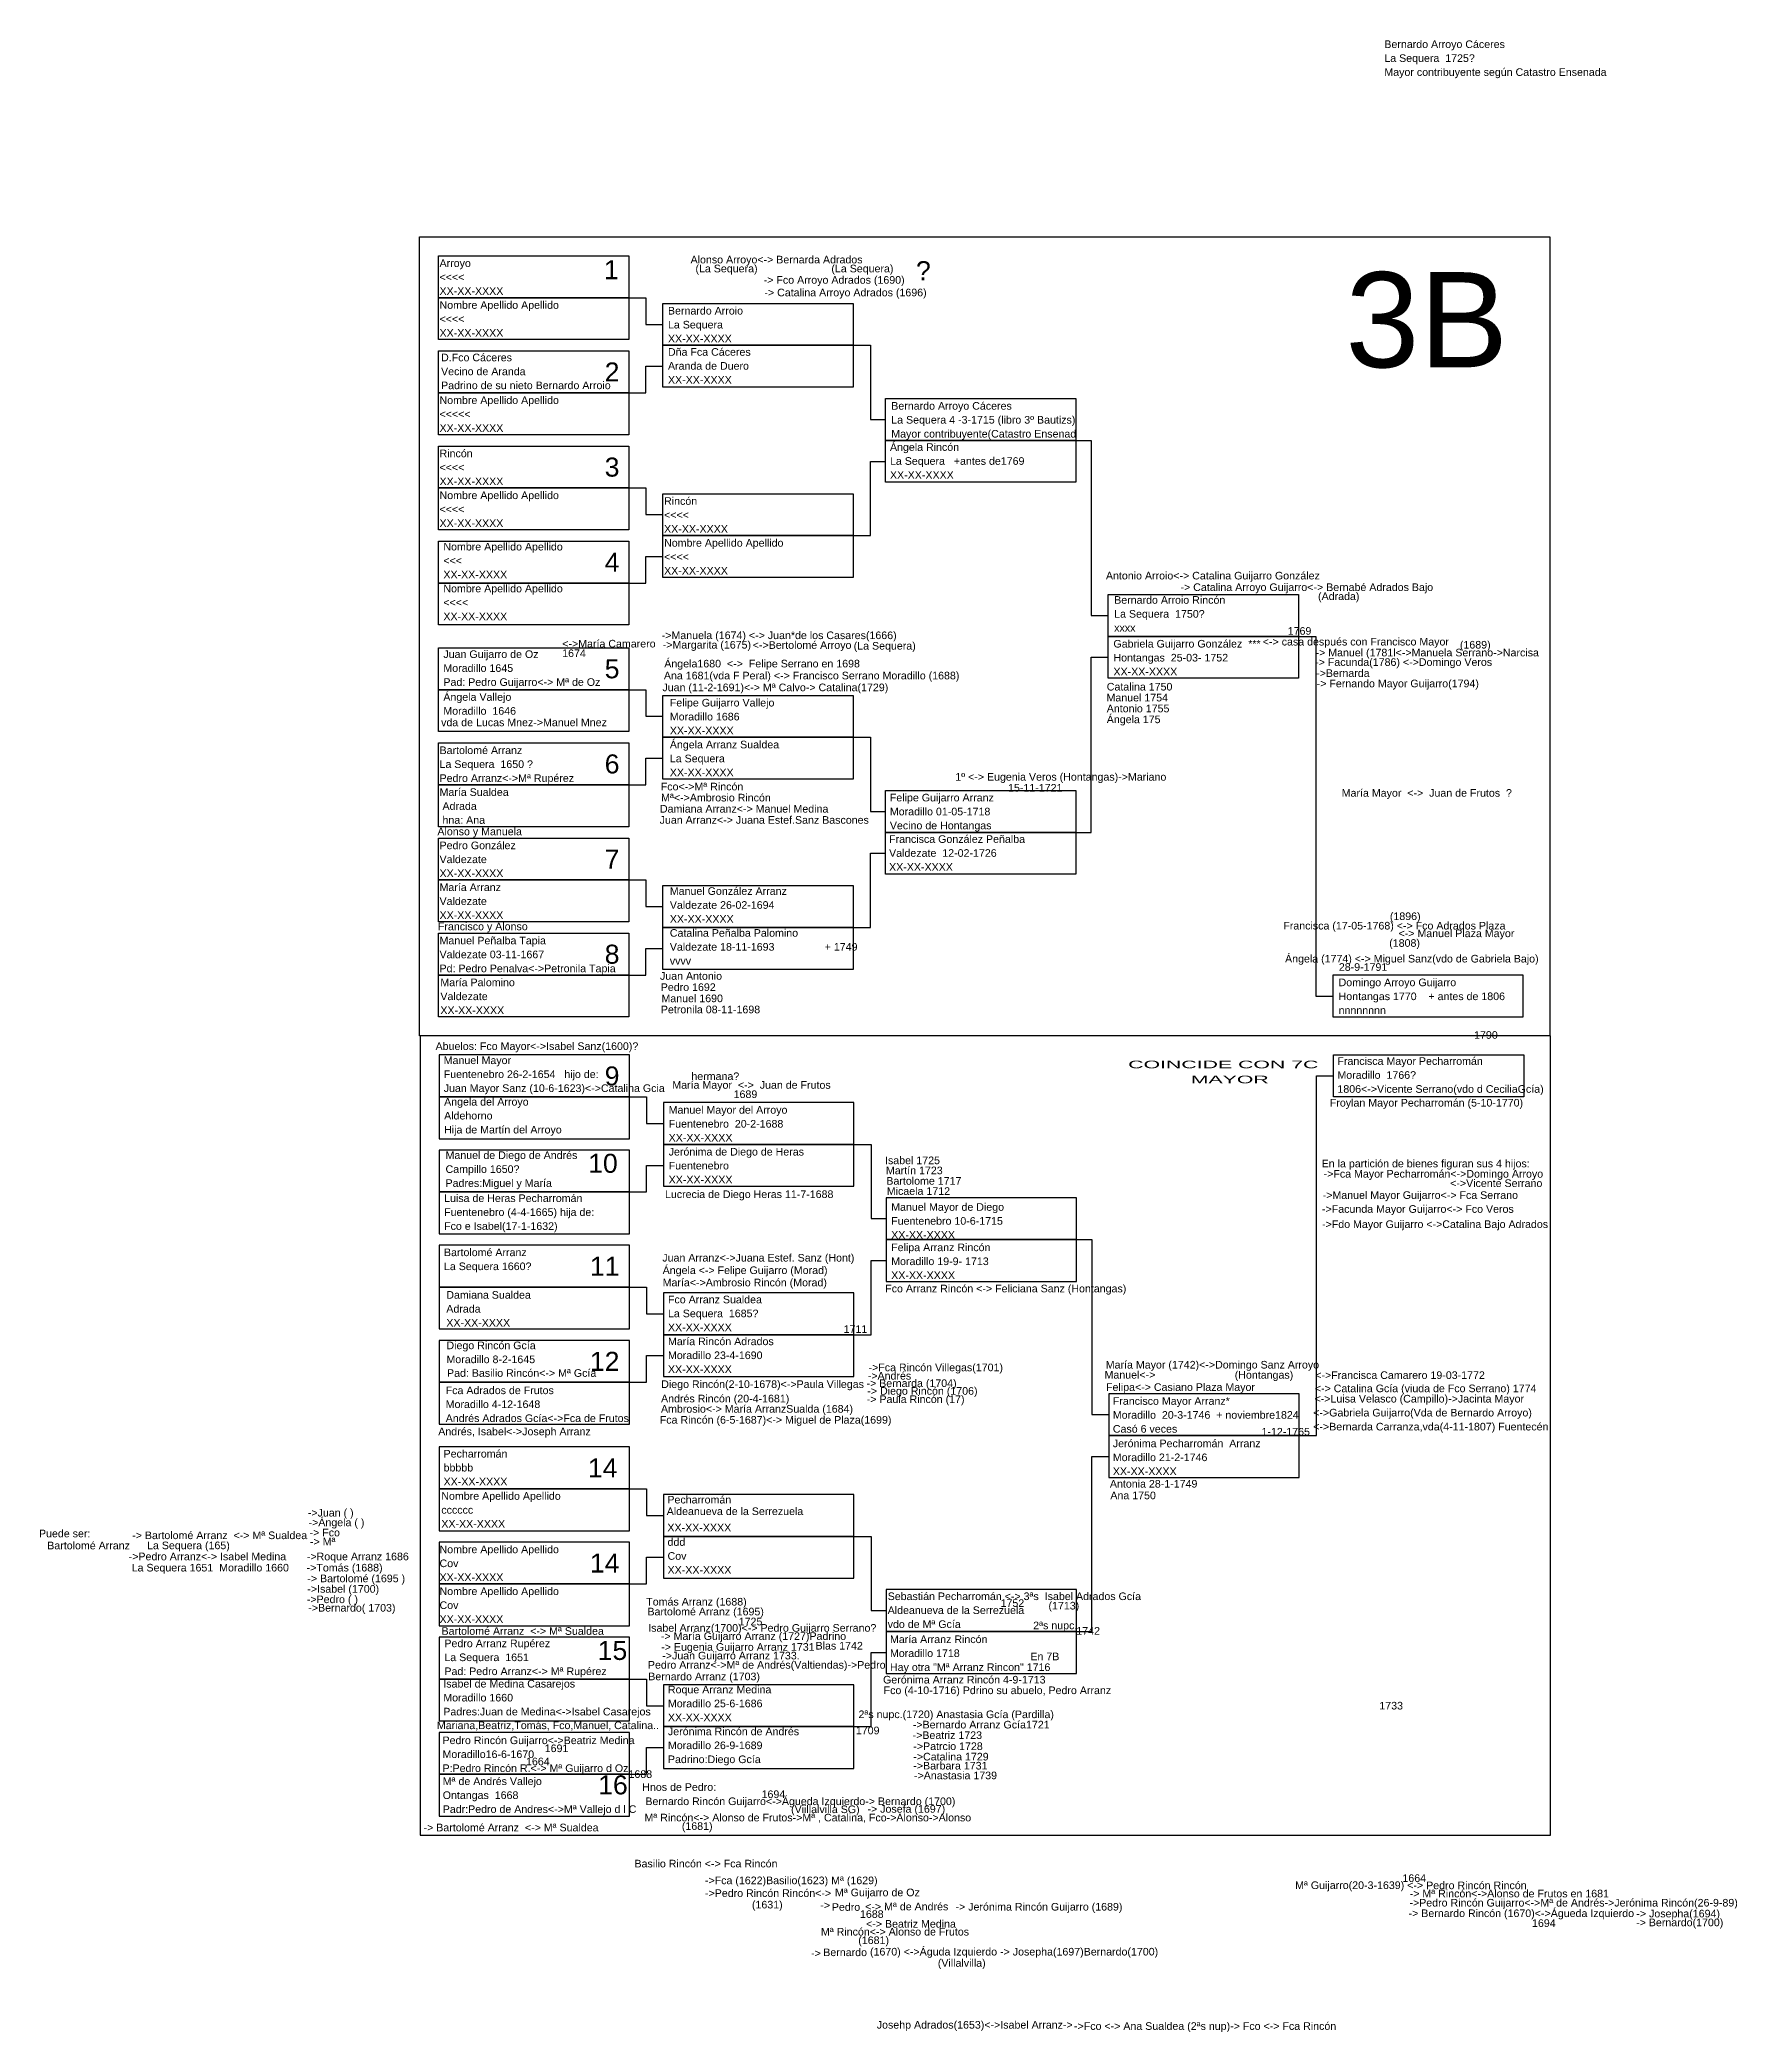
# Model space of a CAD drawing. Header units: millimetres. Extents: x -16844 to 23151, y -8543 to 4892.
# Drawn here: x -976 to -530, y -1052 to -528 of the extents above; entities that cross this region are included whole.
import ezdxf
from ezdxf.enums import TextEntityAlignment as Align

# ---------------------------------------------------------------- set-up
doc = ezdxf.new("R2010")
doc.units = ezdxf.units.MM
doc.layers.add('Guijarro', color=90, linetype='Continuous')
doc.styles.add('Arial', font='arial.ttf', dxfattribs={"height": 0.01})

msp = doc.modelspace()

# ---------------------------------------------------------------- texts
at = {"style": 'Arial'}
for s, p in [('1', (-823.99, -591.14)), ('?', (-742, -591.4)), ('2', (-823.79, -618.01)), ('3', (-823.79, -643.01)), ('4', (-823.79, -668.01)), ('5', (-823.79, -696.01)), ('6', (-823.79, -721.01)), ('7', (-823.79, -746.01)), ('8', (-823.79, -771.01)), ('9', (-823.79, -803.01)), ('10', (-824.25, -825.96)), ('11', (-823.79, -853.01)), ('12', (-823.79, -878.01)), ('14', (-824.31, -906.01)), ('14', (-823.79, -931.01)), ('15', (-821.75, -953.97)), ('16', (-821.62, -989.3))]:
    msp.add_text(s, height=5, dxfattribs=at).set_placement(p, align=Align.RIGHT)
at = {"layer": 'Guijarro', "style": 'Arial'}
msp.add_text('3B', height=25, dxfattribs=at).set_placement((-590.33, -614.28), align=Align.RIGHT)

# ---------------------------------------------------------------- blocks, each defined once
blk = doc.blocks.new('Hoja superior')
for points in [[(0, 210), (297, 210), (297, 0), (0, 0)], [(5, 205), (55, 205), (55, 194), (5, 194)], [(5, 194), (55, 194), (55, 183), (5, 183)], [(64, 192.5), (114, 192.5), (114, 181.5), (64, 181.5)], [(5, 180), (55, 180), (55, 169), (5, 169)], [(64, 181.5), (114, 181.5), (114, 170.5), (64, 170.5)], [(5, 169), (55, 169), (55, 158), (5, 158)], [(122.5, 167.5), (172.5, 167.5), (172.5, 156.5), (122.5, 156.5)], [(5, 155), (55, 155), (55, 144), (5, 144)], [(122.5, 156.5), (172.5, 156.5), (172.5, 145.5), (122.5, 145.5)], [(5, 144), (55, 144), (55, 133), (5, 133)], [(64, 142.5), (114, 142.5), (114, 131.5), (64, 131.5)], [(64, 131.5), (114, 131.5), (114, 120.5), (64, 120.5)], [(5, 130), (55, 130), (55, 119), (5, 119)], [(5, 119), (55, 119), (55, 108), (5, 108)], [(181, 116), (231, 116), (231, 105), (181, 105)], [(181, 105), (231, 105), (231, 94), (181, 94)], [(5, 102), (55, 102), (55, 91), (5, 91)], [(5, 91), (55, 91), (55, 80), (5, 80)], [(64, 89.5), (114, 89.5), (114, 78.5), (64, 78.5)], [(5, 77), (55, 77), (55, 66), (5, 66)], [(64, 78.5), (114, 78.5), (114, 67.5), (64, 67.5)], [(5, 66), (55, 66), (55, 55), (5, 55)], [(122.5, 64.5), (172.5, 64.5), (172.5, 53.5), (122.5, 53.5)], [(122.5, 53.5), (172.5, 53.5), (172.5, 42.5), (122.5, 42.5)], [(5, 52), (55, 52), (55, 41), (5, 41)], [(5, 41), (55, 41), (55, 30), (5, 30)], [(64, 39.5), (114, 39.5), (114, 28.5), (64, 28.5)], [(5, 27), (55, 27), (55, 16), (5, 16)], [(64, 28.5), (114, 28.5), (114, 17.5), (64, 17.5)], [(5, 16), (55, 16), (55, 5), (5, 5)], [(240, 5), (290, 5), (290, 16), (240, 16)]]:
    blk.add_lwpolyline(points, close=True)
for points in [[(55, 194), (59.5, 194), (59.5, 187), (64, 187)], [(114, 181.5), (118.5, 181.5), (118.5, 162), (122.5, 162)], [(55, 169), (59.5, 169), (59.5, 176), (64, 176)], [(172.5, 156.5), (176.5, 156.5), (176.5, 110.5), (181, 110.5)], [(114, 131.5), (118.5, 131.5), (118.5, 151), (122.5, 151)], [(55, 144), (59.5, 144), (59.5, 137), (64, 137)], [(55, 119), (59.5, 119), (59.5, 126), (64, 126)], [(231, 105), (235.5, 105), (235.5, 10.5), (240, 10.5)], [(172.5, 53.5), (176.5, 53.5), (176.5, 99.5), (181, 99.5)], [(55, 91), (59.5, 91), (59.5, 84), (64, 84)], [(114, 78.5), (118.5, 78.5), (118.5, 59), (122.5, 59)], [(55, 66), (59.5, 66), (59.5, 73), (64, 73)], [(114, 28.5), (118.5, 28.5), (118.5, 48), (122.5, 48)], [(55, 41), (59.5, 41), (59.5, 34), (64, 34)], [(55, 16), (59.5, 16), (59.5, 23), (64, 23)]]:
    blk.add_lwpolyline(points)
blk = doc.blocks.new('Hoja inferior')
for points in [[(0, -210), (297, -210), (297, 0), (0, 0)], [(5, -16), (55, -16), (55, -5), (5, -5)], [(240, -5), (290, -5), (290, -16), (240, -16)], [(5, -27), (55, -27), (55, -16), (5, -16)], [(64, -28.5), (114, -28.5), (114, -17.5), (64, -17.5)], [(5, -41), (55, -41), (55, -30), (5, -30)], [(64, -39.5), (114, -39.5), (114, -28.5), (64, -28.5)], [(5, -52), (55, -52), (55, -41), (5, -41)], [(122.5, -53.5), (172.5, -53.5), (172.5, -42.5), (122.5, -42.5)], [(5, -66), (55, -66), (55, -55), (5, -55)], [(122.5, -64.5), (172.5, -64.5), (172.5, -53.5), (122.5, -53.5)], [(5, -77), (55, -77), (55, -66), (5, -66)], [(64, -78.5), (114, -78.5), (114, -67.5), (64, -67.5)], [(64, -89.5), (114, -89.5), (114, -78.5), (64, -78.5)], [(5, -91), (55, -91), (55, -80), (5, -80)], [(5, -102), (55, -102), (55, -91), (5, -91)], [(181, -105), (231, -105), (231, -94), (181, -94)], [(5, -119), (55, -119), (55, -108), (5, -108)], [(181, -116), (231, -116), (231, -105), (181, -105)], [(5, -130), (55, -130), (55, -119), (5, -119)], [(64, -131.5), (114, -131.5), (114, -120.5), (64, -120.5)], [(5, -144), (55, -144), (55, -133), (5, -133)], [(64, -142.5), (114, -142.5), (114, -131.5), (64, -131.5)], [(5, -155), (55, -155), (55, -144), (5, -144)], [(122.5, -156.5), (172.5, -156.5), (172.5, -145.5), (122.5, -145.5)], [(122.5, -167.5), (172.5, -167.5), (172.5, -156.5), (122.5, -156.5)], [(5, -169), (55, -169), (55, -158), (5, -158)], [(5, -180), (55, -180), (55, -169), (5, -169)], [(64, -181.5), (114, -181.5), (114, -170.5), (64, -170.5)], [(5, -194), (55, -194), (55, -183), (5, -183)], [(64, -192.5), (114, -192.5), (114, -181.5), (64, -181.5)], [(5, -205), (55, -205), (55, -194), (5, -194)]]:
    blk.add_lwpolyline(points, close=True)
for points in [[(231, -105), (235.5, -105), (235.5, -10.5), (240, -10.5)], [(55, -16), (59.5, -16), (59.5, -23), (64, -23)], [(114, -28.5), (118.5, -28.5), (118.5, -48), (122.5, -48)], [(55, -41), (59.5, -41), (59.5, -34), (64, -34)], [(172.5, -53.5), (176.5, -53.5), (176.5, -99.5), (181, -99.5)], [(114, -78.5), (118.5, -78.5), (118.5, -59), (122.5, -59)], [(55, -66), (59.5, -66), (59.5, -73), (64, -73)], [(55, -91), (59.5, -91), (59.5, -84), (64, -84)], [(172.5, -156.5), (176.5, -156.5), (176.5, -110.5), (181, -110.5)], [(55, -119), (59.5, -119), (59.5, -126), (64, -126)], [(114, -131.5), (118.5, -131.5), (118.5, -151), (122.5, -151)], [(55, -144), (59.5, -144), (59.5, -137), (64, -137)], [(114, -181.5), (118.5, -181.5), (118.5, -162), (122.5, -162)], [(55, -169), (59.5, -169), (59.5, -176), (64, -176)], [(55, -194), (59.5, -194), (59.5, -187), (64, -187)]]:
    blk.add_lwpolyline(points)
blk = doc.blocks.new('Casilla')
at = {"style": 'Arial'}
for tag, p in [('NOMBRE', (0.88, 8.08)), ('LUGAR_NACIMIENTO', (0.88, 4.42)), ('FECHA', (0.88, 0.75))]:
    blk.add_attdef(tag, p, '', height=2, dxfattribs=at)
blk = doc.blocks.new('Hermanos')
at = {"style": 'Arial'}
blk.add_attdef('NOMBRE', (0, 0), '', height=2, dxfattribs=at)

# ---------------------------------------------------------------- block references
for name, p, values in [('Casilla', (-623.7, -538.46), {'NOMBRE': 'Bernardo Arroyo Cáceres', 'LUGAR_NACIMIENTO': 'La Sequera  1725?', 'FECHA': 'Mayor contribuyente según Catastro Ensenada'}), ('Casilla', (-871.95, -596), {'NOMBRE': 'Arroyo', 'LUGAR_NACIMIENTO': '<<<<', 'FECHA': 'XX-XX-XXXX'}), ('Hermanos', (-803.82, -589.33), {'NOMBRE': '(La Sequera)                         (La Sequera)'}), ('Hermanos', (-802.97, -592.32), {'NOMBRE': '                      -> Fco Arroyo Adrados (1690)'}), ('Casilla', (-871.95, -607), {'NOMBRE': 'Nombre Apellido Apellido', 'LUGAR_NACIMIENTO': '<<<<', 'FECHA': 'XX-XX-XXXX'}), ('Hermanos', (-802.78, -595.63), {'NOMBRE': '                      -> Catalina Arroyo Adrados (1696)'}), ('Casilla', (-811.93, -608.5), {'NOMBRE': 'Bernardo Arroio', 'LUGAR_NACIMIENTO': 'La Sequera', 'FECHA': 'XX-XX-XXXX'}), ('Casilla', (-871.55, -620.78), {'NOMBRE': 'D.Fco Cáceres', 'LUGAR_NACIMIENTO': 'Vecino de Aranda', 'FECHA': 'Padrino de su nieto Bernardo Arroio'}), ('Casilla', (-811.93, -619.33), {'NOMBRE': 'Dña Fca Cáceres', 'LUGAR_NACIMIENTO': 'Aranda de Duero', 'FECHA': 'XX-XX-XXXX'}), ('Casilla', (-871.95, -632), {'NOMBRE': 'Nombre Apellido Apellido', 'LUGAR_NACIMIENTO': '<<<<<', 'FECHA': 'XX-XX-XXXX'}), ('Casilla', (-753.26, -633.5), {'NOMBRE': 'Bernardo Arroyo Cáceres', 'LUGAR_NACIMIENTO': 'La Sequera 4 -3-1715 (libro 3º Bautizs)', 'FECHA': 'Mayor contribuyente(Catastro Ensenad'}), ('Casilla', (-871.95, -646), {'NOMBRE': 'Rincón', 'LUGAR_NACIMIENTO': '<<<<', 'FECHA': 'XX-XX-XXXX'}), ('Casilla', (-753.6, -644.33), {'NOMBRE': 'Ángela Rincón', 'LUGAR_NACIMIENTO': 'La Sequera   +antes de1769', 'FECHA': 'XX-XX-XXXX'}), ('Casilla', (-871.95, -657), {'NOMBRE': 'Nombre Apellido Apellido', 'LUGAR_NACIMIENTO': '<<<<', 'FECHA': 'XX-XX-XXXX'}), ('Casilla', (-812.95, -658.5), {'NOMBRE': 'Rincón', 'LUGAR_NACIMIENTO': '<<<<', 'FECHA': 'XX-XX-XXXX'}), ('Casilla', (-812.95, -669.5), {'NOMBRE': 'Nombre Apellido Apellido', 'LUGAR_NACIMIENTO': '<<<<', 'FECHA': 'XX-XX-XXXX'}), ('Casilla', (-870.94, -670.5), {'NOMBRE': 'Nombre Apellido Apellido', 'LUGAR_NACIMIENTO': '<<<', 'FECHA': 'XX-XX-XXXX'}), ('Hermanos', (-695.98, -670.03), {'NOMBRE': 'Antonio Arroio<-> Catalina Guijarro González'}), ('Casilla', (-870.94, -681.5), {'NOMBRE': 'Nombre Apellido Apellido', 'LUGAR_NACIMIENTO': '<<<<', 'FECHA': 'XX-XX-XXXX'}), ('Casilla', (-694.69, -684.5), {'NOMBRE': 'Bernardo Arroio Rincón', 'LUGAR_NACIMIENTO': 'La Sequera  1750?', 'FECHA': 'xxxx'}), ('Hermanos', (-681.04, -673.07), {'NOMBRE': '      -> Catalina Arroyo Guijarro<-> Bernabé Adrados Bajo'}), ('Hermanos', (-640.24, -675.45), {'NOMBRE': '(Adrada)'}), ('Hermanos', (-840.38, -687.91), {'NOMBRE': '  <->María Camarero'}), ('Hermanos', (-812.69, -685.71), {'NOMBRE': '->Manuela (1674) <-> Juan*de los Casares(1666)'}), ('Casilla', (-694.88, -696.01), {'NOMBRE': 'Gabriela Guijarro González  ***                                               ', 'LUGAR_NACIMIENTO': 'Hontangas  25-03- 1752                                       ', 'FECHA': 'XX-XX-XXXX'}), ('Hermanos', (-654.76, -687.39), {'NOMBRE': '<-> casa después con Francisco Mayor'}), ('Hermanos', (-648.21, -684.56), {'NOMBRE': '1769'}), ('Casilla', (-870.94, -698.75), {'NOMBRE': 'Juan Guijarro de Oz', 'LUGAR_NACIMIENTO': 'Moradillo 1645', 'FECHA': 'Pad: Pedro Guijarro<-> Mª de Oz'}), ('Hermanos', (-842.73, -690.42), {'NOMBRE': '     1674               '}), ('Hermanos', (-812.43, -688.2), {'NOMBRE': '->Margarita (1675)          '}), ('Hermanos', (-812.02, -693.15), {'NOMBRE': 'Ángela1680  <->  Felipe Serrano en 1698 '}), ('Hermanos', (-789.55, -688.27), {'NOMBRE': ' <->Bertolomé Arroyo '}), ('Hermanos', (-771.56, -688.47), {'NOMBRE': '            (La Sequera)'}), ('Hermanos', (-644.11, -692.75), {'NOMBRE': '    -> Facunda(1786) <->Domingo Veros'}), ('Hermanos', (-644.01, -690.25), {'NOMBRE': '    -> Manuel (1781l<->Manuela Serrano->Narcisa'}), ('Hermanos', (-602.97, -688.19), {'NOMBRE': '(1689)'}), ('Hermanos', (-812.12, -696.29), {'NOMBRE': 'Ana 1681(vda F Peral) <-> Francisco Serrano Moradillo (1688)'}), ('Hermanos', (-645.4, -695.65), {'NOMBRE': '      ->Bernarda'}), ('Hermanos', (-644.48, -698.37), {'NOMBRE': '     -> Fernando Mayor Guijarro(1794)'}), ('Hermanos', (-812.51, -699.4), {'NOMBRE': 'Juan (11-2-1691)<-> Mª Calvo-> Catalina(1729)'}), ('Casilla', (-811.44, -711.5), {'NOMBRE': 'Felipe Guijarro Vallejo', 'LUGAR_NACIMIENTO': 'Moradillo 1686', 'FECHA': 'XX-XX-XXXX'}), ('Hermanos', (-695.75, -699.22), {'NOMBRE': 'Catalina 1750'}), ('Hermanos', (-695.82, -702.09), {'NOMBRE': 'Manuel 1754'}), ('Hermanos', (-870.66, -708.6), {'NOMBRE': 'vda de Lucas Mnez->Manuel Mnez'}), ('Hermanos', (-695.76, -704.94), {'NOMBRE': 'Antonio 1755'}), ('Hermanos', (-695.76, -707.8), {'NOMBRE': 'Ángela 175'}), ('Casilla', (-811.44, -722.5), {'NOMBRE': 'Ángela Arranz Sualdea', 'LUGAR_NACIMIENTO': 'La Sequera', 'FECHA': 'XX-XX-XXXX'}), ('Casilla', (-871.95, -724), {'NOMBRE': 'Bartolomé Arranz', 'LUGAR_NACIMIENTO': 'La Sequera  1650 ?', 'FECHA': 'Pedro Arranz<->Mª Rupérez'}), ('Hermanos', (-735.55, -722.91), {'NOMBRE': '1º <-> Eugenia Veros (Hontangas)->Mariano'}), ('Casilla', (-871.95, -735), {'NOMBRE': 'María Sualdea', 'LUGAR_NACIMIENTO': ' Adrada', 'FECHA': ' hna: Ana'}), ('Hermanos', (-812.94, -725.46), {'NOMBRE': 'Fco<->Mª Rincón'}), ('Hermanos', (-812.86, -728.37), {'NOMBRE': 'Mª<->Ambrosio Rincón'}), ('Casilla', (-753.63, -736.44), {'NOMBRE': 'Felipe Guijarro Arranz', 'LUGAR_NACIMIENTO': 'Moradillo 01-05-1718', 'FECHA': 'Vecino de Hontangas'}), ('Hermanos', (-731.78, -725.78), {'NOMBRE': '             15-11-1721'}), ('Hermanos', (-813.24, -734.23), {'NOMBRE': 'Juan Arranz<-> Juana Estef.Sanz Bascones'}), ('Hermanos', (-871.63, -737.26), {'NOMBRE': 'Alonso y Manuela'}), ('Casilla', (-871.95, -749), {'NOMBRE': 'Pedro González', 'LUGAR_NACIMIENTO': 'Valdezate', 'FECHA': 'XX-XX-XXXX'}), ('Casilla', (-871.95, -760), {'NOMBRE': 'María Arranz', 'LUGAR_NACIMIENTO': 'Valdezate', 'FECHA': 'XX-XX-XXXX'}), ('Casilla', (-811.44, -761), {'NOMBRE': 'Manuel González Arranz', 'LUGAR_NACIMIENTO': 'Valdezate 26-02-1694', 'FECHA': 'XX-XX-XXXX'}), ('Hermanos', (-621.37, -759.54), {'NOMBRE': '(1896)'}), ('Hermanos', (-871.5, -762.21), {'NOMBRE': 'Francisco y Alonso'}), ('Casilla', (-811.44, -772), {'NOMBRE': 'Catalina Peñalba Palomino', 'LUGAR_NACIMIENTO': 'Valdezate 18-11-1693                 + 1749', 'FECHA': 'vvvv'}), ('Hermanos', (-649.37, -762.02), {'NOMBRE': 'Francisca (17-05-1768) <-> Fco Adrados Plaza'}), ('Hermanos', (-619.87, -764.03), {'NOMBRE': ' <-> Manuel Plaza Mayor'}), ('Hermanos', (-648.91, -770.69), {'NOMBRE': 'Ángela (1774) <-> Miguel Sanz(vdo de Gabriela Bajo)'}), ('Hermanos', (-621.54, -766.57), {'NOMBRE': '(1808)'}), ('Casilla', (-871.73, -785), {'NOMBRE': 'María Palomino', 'LUGAR_NACIMIENTO': 'Valdezate', 'FECHA': 'XX-XX-XXXX'}), ('Hermanos', (-813.15, -775.23), {'NOMBRE': 'Juan Antonio'}), ('Casilla', (-635.72, -785), {'NOMBRE': 'Domingo Arroyo Guijarro', 'LUGAR_NACIMIENTO': 'Hontangas 1770    + antes de 1806', 'FECHA': 'nnnnnnnn'}), ('Hermanos', (-634.78, -772.88), {'NOMBRE': '28-9-1791'}), ('Hermanos', (-812.95, -778.18), {'NOMBRE': 'Pedro 1692'}), ('Hermanos', (-812.76, -781.12), {'NOMBRE': 'Manuel 1690'}), ('Hermanos', (-812.92, -784.04), {'NOMBRE': 'Petronila 08-11-1698'}), ('Hermanos', (-599.24, -790.74), {'NOMBRE': '1790'}), ('Hermanos', (-872.11, -793.68), {'NOMBRE': 'Abuelos: Fco Mayor<->Isabel Sanz(1600)?'}), ('Casilla', (-870.85, -805.47), {'NOMBRE': 'Manuel Mayor', 'LUGAR_NACIMIENTO': 'Fuentenebro 26-2-1654   hijo de:', 'FECHA': 'Juan Mayor Sanz (10-6-1623)<->Catalina Gcia'}), ('Casilla', (-636.03, -805.68), {'NOMBRE': 'Francisca Mayor Pecharromán', 'LUGAR_NACIMIENTO': 'Moradillo  1766?', 'FECHA': '1806<->Vicente Serrano(vdo d CeciliaGcía)'}), ('Hermanos', (-804.9, -801.58), {'NOMBRE': 'hermana?'}), ('Casilla', (-870.75, -816.37), {'NOMBRE': 'Angela del Arroyo', 'LUGAR_NACIMIENTO': 'Aldehorno', 'FECHA': 'Hija de Martín del Arroyo'}), ('Hermanos', (-793.8, -806.31), {'NOMBRE': '1689'}), ('Casilla', (-811.75, -818.5), {'NOMBRE': 'Manuel Mayor del Arroyo', 'LUGAR_NACIMIENTO': 'Fuentenebro  20-2-1688', 'FECHA': 'XX-XX-XXXX'}), ('Hermanos', (-637.14, -808.55), {'NOMBRE': 'Froylan Mayor Pecharromán (5-10-1770)'}), ('Casilla', (-870.37, -830.41), {'NOMBRE': 'Manuel de Diego de Andrés', 'LUGAR_NACIMIENTO': 'Campillo 1650? ', 'FECHA': 'Padres:Miguel y María'}), ('Hermanos', (-754.8, -823.69), {'NOMBRE': ' Isabel 1725'}), ('Hermanos', (-754.55, -826.33), {'NOMBRE': ' Martín 1723'}), ('Hermanos', (-753.67, -829.08), {'NOMBRE': 'Bartolome 1717'}), ('Hermanos', (-639.29, -824.52), {'NOMBRE': 'En la partición de bienes figuran sus 4 hijos:'}), ('Casilla', (-870.75, -841.71), {'NOMBRE': 'Luisa de Heras Pecharromán', 'LUGAR_NACIMIENTO': 'Fuentenebro (4-4-1665) hija de:', 'FECHA': 'Fco e Isabel(17-1-1632)'}), ('Hermanos', (-753.55, -831.76), {'NOMBRE': 'Micaela 1712'}), ('Hermanos', (-639.02, -832.82), {'NOMBRE': '->Manuel Mayor Guijarro<-> Fca Serrano'}), ('Hermanos', (-639.2, -836.47), {'NOMBRE': '->Facunda Mayor Guijarro<-> Fco Veros'}), ('Hermanos', (-812.54, -849.28), {'NOMBRE': 'Juan Arranz<->Juana Estef. Sanz (Hont)'}), ('Casilla', (-753.28, -854.63), {'NOMBRE': 'Felipa Arranz Rincón ', 'LUGAR_NACIMIENTO': 'Moradillo 19-9- 1713', 'FECHA': 'XX-XX-XXXX'}), ('Hermanos', (-812.45, -852.56), {'NOMBRE': 'Ángela <-> Felipe Guijarro (Morad)'}), ('Casilla', (-870.17, -867.12), {'NOMBRE': 'Damiana Sualdea', 'LUGAR_NACIMIENTO': 'Adrada', 'FECHA': 'XX-XX-XXXX'}), ('Hermanos', (-812.45, -855.78), {'NOMBRE': 'María<->Ambrosio Rincón (Morad)'}), ('Casilla', (-811.93, -868.33), {'NOMBRE': 'Fco Arranz Sualdea', 'LUGAR_NACIMIENTO': 'La Sequera  1685?', 'FECHA': 'XX-XX-XXXX'}), ('Hermanos', (-753.97, -857.37), {'NOMBRE': 'Fco Arranz Rincón <-> Feliciana Sanz (Hontangas)'}), ('Hermanos', (-764.89, -868.02), {'NOMBRE': '1711'}), ('Casilla', (-811.93, -879.33), {'NOMBRE': 'María Rincón Adrados', 'LUGAR_NACIMIENTO': 'Moradillo 23-4-1690', 'FECHA': 'XX-XX-XXXX'}), ('Hermanos', (-869.11, -879.57), {'NOMBRE': 'Pad: Basilio Rincón<-> Mª Gcía'}), ('Hermanos', (-758.55, -880.3), {'NOMBRE': '->Andrés '}), ('Hermanos', (-758.35, -878.1), {'NOMBRE': '->Fca Rincón Villegas(1701)'}), ('Hermanos', (-696.34, -880.04), {'NOMBRE': 'Manuel<->'}), ('Hermanos', (-640.98, -880.13), {'NOMBRE': '<->Francisca Camarero 19-03-1772'}), ('Casilla', (-870.33, -892.2), {'NOMBRE': 'Fca Adrados de Frutos', 'LUGAR_NACIMIENTO': 'Moradillo 4-12-1648', 'FECHA': 'Andrés Adrados Gcía<->Fca de Frutos'}), ('Hermanos', (-812.87, -886.28), {'NOMBRE': 'Andrés Rincón (20-4-1681)'}), ('Hermanos', (-812.82, -882.5), {'NOMBRE': 'Diego Rincón(2-10-1678)<->Paula Villegas'}), ('Hermanos', (-758.89, -882.25), {'NOMBRE': '-> Bernarda (1704)'}), ('Hermanos', (-758.83, -886.45), {'NOMBRE': '-> Paula Rincón (17)'}), ('Hermanos', (-758.67, -884.28), {'NOMBRE': '-> Diego Rincón (1706)'}), ('Hermanos', (-695.95, -883.27), {'NOMBRE': 'Felipa<-> Casiano Plaza Mayor'}), ('Hermanos', (-641.16, -886.32), {'NOMBRE': '<->Luisa Velasco (Campillo)->Jacinta Mayor'}), ('Hermanos', (-642.64, -883.61), {'NOMBRE': '  <-> Catalina Gcía (viuda de Fco Serrano) 1774'}), ('Hermanos', (-812.89, -888.99), {'NOMBRE': 'Ambrosio<-> María ArranzSualda (1684)'}), ('Casilla', (-695.04, -895), {'NOMBRE': 'Francisco Mayor Arranz*           ', 'LUGAR_NACIMIENTO': 'Moradillo  20-3-1746  + noviembre1824', 'FECHA': 'Casó 6 veces'}), ('Hermanos', (-641.51, -889.99), {'NOMBRE': '<->Gabriela Guijarro(Vda de Bernardo Arroyo)'}), ('Hermanos', (-872.96, -894.93), {'NOMBRE': '  Andrés, Isabel<->Joseph Arranz'}), ('Hermanos', (-655.1, -895), {'NOMBRE': '1-12-1765'}), ('Hermanos', (-641.51, -893.66), {'NOMBRE': '<->Bernarda Carranza,vda(4-11-1807) Fuentecén'}), ('Casilla', (-870.89, -908.86), {'NOMBRE': 'Pecharromán', 'LUGAR_NACIMIENTO': 'bbbbb  ', 'FECHA': 'XX-XX-XXXX'}), ('Casilla', (-695.04, -906.15), {'NOMBRE': 'Jerónima Pecharromán  Arranz', 'LUGAR_NACIMIENTO': 'Moradillo 21-2-1746', 'FECHA': 'XX-XX-XXXX'}), ('Casilla', (-871.48, -919.96), {'NOMBRE': 'Nombre Apellido Apellido', 'LUGAR_NACIMIENTO': 'cccccc', 'FECHA': 'XX-XX-XXXX'}), ('Hermanos', (-694.93, -908.68), {'NOMBRE': 'Antonia 28-1-1749'}), ('Hermanos', (-694.81, -911.74), {'NOMBRE': 'Ana 1750'}), ('Hermanos', (-905.68, -916.28), {'NOMBRE': '->Juan ( )'}), ('Hermanos', (-951.83, -922.22), {'NOMBRE': '-> Bartolomé Arranz  <-> Mª Sualdea'}), ('Hermanos', (-905.48, -918.83), {'NOMBRE': '->Ángela ( )'}), ('Hermanos', (-905.23, -921.49), {'NOMBRE': '-> Fco'}), ('Hermanos', (-974.15, -924.9), {'NOMBRE': 'Bartolomé Arranz'}), ('Hermanos', (-952.75, -927.78), {'NOMBRE': '->Pedro Arranz<-> Isabel Medina       ->Roque Arranz 1686'}), ('Hermanos', (-947.92, -924.87), {'NOMBRE': 'La Sequera (165)'}), ('Hermanos', (-905.1, -923.88), {'NOMBRE': '-> Mª'}), ('Casilla', (-871.95, -934), {'NOMBRE': 'Nombre Apellido Apellido', 'LUGAR_NACIMIENTO': 'Cov', 'FECHA': 'XX-XX-XXXX'}), ('Hermanos', (-951.96, -930.72), {'NOMBRE': 'La Sequera 1651  Moradillo 1660      ->Tomás (1688)'}), ('Hermanos', (-905.81, -933.55), {'NOMBRE': '-> Bartolomé (1695 )'}), ('Hermanos', (-905.94, -939.04), {'NOMBRE': '->Pedro ( )'}), ('Hermanos', (-905.81, -936.3), {'NOMBRE': '->Isabel (1700)'}), ('Casilla', (-871.95, -945), {'NOMBRE': 'Nombre Apellido Apellido', 'LUGAR_NACIMIENTO': 'Cov', 'FECHA': 'XX-XX-XXXX'}), ('Casilla', (-754.2, -946.32), {'NOMBRE': 'Sebastián Pecharromán <-> 3ªs  Isabel Adrados Gcía', 'LUGAR_NACIMIENTO': 'Aldeanueva de la Serrezuela', 'FECHA': 'vdo de Mª Gcía'}), ('Hermanos', (-905.55, -941.27), {'NOMBRE': '->Bernardo( 1703)'}), ('Hermanos', (-816.76, -939.67), {'NOMBRE': 'Tomás Arranz (1688)'}), ('Hermanos', (-816.44, -942.26), {'NOMBRE': 'Bartolomé Arranz (1695)'}), ('Hermanos', (-723.66, -940.03), {'NOMBRE': '1752'}), ('Hermanos', (-711.07, -940.71), {'NOMBRE': '(1713)'}), ('Hermanos', (-816.24, -946.55), {'NOMBRE': 'Isabel Arranz(1700)<-> Pedro Guijarro Serrano?'}), ('Hermanos', (-820.68, -948.71), {'NOMBRE': '          -> María Guijarro Arranz (1727)Padrino'}), ('Hermanos', (-807.21, -944.88), {'NOMBRE': '                   1725'}), ('Casilla', (-753.6, -957.62), {'NOMBRE': 'María Arranz Rincón', 'LUGAR_NACIMIENTO': 'Moradillo 1718', 'FECHA': 'Hay otra "Mª Arranz Rincon" 1716'}), ('Hermanos', (-715.09, -945.9), {'NOMBRE': '2ªs nupc.'}), ('Hermanos', (-703.75, -947.33), {'NOMBRE': '1742'}), ('Casilla', (-870.68, -958.7), {'NOMBRE': 'Pedro Arranz Rupérez', 'LUGAR_NACIMIENTO': 'La Sequera  1651', 'FECHA': 'Pad: Pedro Arranz<-> Mª Rupérez'}), ('Hermanos', (-812.82, -951.56), {'NOMBRE': '-> Eugenia Guijarro Arranz 1731'}), ('Hermanos', (-772.27, -951.23), {'NOMBRE': 'Blas 1742'}), ('Hermanos', (-816.32, -956.26), {'NOMBRE': 'Pedro Arranz<->Mª de Andrés(Valtiendas)->Pedro '}), ('Hermanos', (-816.23, -959.31), {'NOMBRE': 'Bernardo Arranz (1703)'}), ('Hermanos', (-754.54, -960.16), {'NOMBRE': 'Gerónima Arranz Rincón 4-9-1713'}), ('Casilla', (-870.96, -969.3), {'NOMBRE': 'Isabel de Medina Casarejos', 'LUGAR_NACIMIENTO': 'Moradillo 1660', 'FECHA': 'Padres:Juan de Medina<->Isabel Casarejos'}), ('Casilla', (-811.94, -970.83), {'NOMBRE': 'Roque Arranz Medina', 'LUGAR_NACIMIENTO': 'Moradillo 25-6-1686', 'FECHA': 'XX-XX-XXXX'}), ('Hermanos', (-754.39, -962.95), {'NOMBRE': 'Fco (4-10-1716) Pdrino su abuelo, Pedro Arranz'}), ('Hermanos', (-760.99, -969.26), {'NOMBRE': '2ªs nupc.(1720) Anastasia Gcía (Pardilla)'}), ('Hermanos', (-624.14, -966.99), {'NOMBRE': '1733'}), ('Hermanos', (-871.77, -972.15), {'NOMBRE': 'Mariana,Beatriz,Tomás, Fco,Manuel, Catalina..'}), ('Casilla', (-811.94, -981.83), {'NOMBRE': 'Jerónima Rincón de Andrés', 'LUGAR_NACIMIENTO': 'Moradillo 26-9-1689', 'FECHA': 'Padrino:Diego Gcía'}), ('Hermanos', (-761.68, -973.5), {'NOMBRE': '1709'}), ('Hermanos', (-746.77, -974.74), {'NOMBRE': '->Beatriz 1723'}), ('Hermanos', (-746.72, -971.97), {'NOMBRE': '->Bernardo Arranz Gcía1721'}), ('Hermanos', (-843.43, -978.19), {'NOMBRE': '1691'}), ('Hermanos', (-746.59, -977.64), {'NOMBRE': '->Patrcio 1728'}), ('Hermanos', (-746.59, -980.38), {'NOMBRE': '->Catalina 1729'}), ('Hermanos', (-821.42, -984.97), {'NOMBRE': '1688'}), ('Hermanos', (-746.59, -982.76), {'NOMBRE': '->Barbara 1731'}), ('Hermanos', (-746.41, -985.32), {'NOMBRE': '->Anastasia 1739'}), ('Casilla', (-871.11, -994.93), {'NOMBRE': 'Mª de Andrés Vallejo', 'LUGAR_NACIMIENTO': 'Ontangas  1668', 'FECHA': 'Padr:Pedro de Andres<->Mª Vallejo d l C'}), ('Hermanos', (-817.8, -988.38), {'NOMBRE': 'Hnos de Pedro:'}), ('Hermanos', (-875.27, -999.01), {'NOMBRE': '-> Bartolomé Arranz  <-> Mª Sualdea'}), ('Hermanos', (-821.38, -998.63), {'NOMBRE': '                  (1681)'}), ('Hermanos', (-819.85, -1008.49), {'NOMBRE': 'Basilio Rincón <-> Fca Rincón'}), ('Hermanos', (-632.04, -1012.31), {'NOMBRE': '                  1664'}), ('Hermanos', (-810.65, -1012.9), {'NOMBRE': '            ->Fca (1622)Basilio(1623) Mª (1629)'}), ('Hermanos', (-820.73, -1016.25), {'NOMBRE': '                         ->Pedro Rincón Rincón<->                                             '}), ('Hermanos', (-768.73, -1016.07), {'NOMBRE': '  Mª Guijarro de Oz'}), ('Hermanos', (-646.27, -1014.17), {'NOMBRE': 'Mª Guijarro(20-3-1639) <-> '}), ('Hermanos', (-616.16, -1016.36), {'NOMBRE': '-> Mª Rincón<->Alonso de Frutos en 1681'}), ('Hermanos', (-802.96, -1019.27), {'NOMBRE': '                  (1631)'}), ('Hermanos', (-785, -1019.42), {'NOMBRE': '                  ->'}), ('Hermanos', (-774.57, -1021.76), {'NOMBRE': '                  1688'}), ('Hermanos', (-737.83, -1019.83), {'NOMBRE': '   -> Jerónima Rincón Guijarro (1689)'}), ('Hermanos', (-610.94, -1021.62), {'NOMBRE': '                                                                      -> Josepha(1694)'}), ('Hermanos', (-760.55, -1024.32), {'NOMBRE': '  <-> Beatriz Medina'}), ('Hermanos', (-597.99, -1024.13), {'NOMBRE': '                  1694'}), ('Hermanos', (-787.42, -1032.03), {'NOMBRE': '                  ->'}), ('Hermanos', (-775.02, -1028.63), {'NOMBRE': '                  (1681)'}), ('Hermanos', (-768.05, -1031.64), {'NOMBRE': '             (1670) <->Águda Izquierdo -> Josepha(1697)Bernardo(1700)'}), ('Hermanos', (-745.58, -1034.6), {'NOMBRE': '       (Villalvilla)'}), ('Hermanos', (-756.19, -1050.85), {'NOMBRE': 'Josehp Adrados(1653)<->Isabel Arranz->'})]:
    msp.add_blockref(name, p).add_auto_attribs(values)
ref = msp.add_blockref('Hermanos', (-805.11, -586.98))
ref.add_attrib('NOMBRE', 'Alonso Arroyo<-> Bernarda Adrados', (-805.11, -586.98), dxfattribs={"color": 1, "height": 2, "style": 'Arial'})
ref = msp.add_blockref('Casilla', (-870.94, -710))
ref.add_attrib('NOMBRE', 'Ángela Vallejo', (-870.07, -701.92), dxfattribs={"height": 2, "style": 'Arial'})
ref.add_attrib('LUGAR_NACIMIENTO', 'Moradillo  1646', (-870.07, -705.58), dxfattribs={"height": 2, "style": 'Arial'})
ref = msp.add_blockref('Hermanos', (-634.02, -727.13))
ref.add_attrib('NOMBRE', 'María Mayor  <->  Juan de Frutos  ?', (-634.02, -727.13), dxfattribs={"color": 2, "height": 2, "style": 'Arial'})
ref = msp.add_blockref('Hermanos', (-813.16, -731.3))
ref.add_attrib('NOMBRE', 'Damiana Arranz<-> Manuel Medina', (-813.16, -731.3), dxfattribs={"color": 1, "height": 2, "style": 'Arial'})
ref = msp.add_blockref('Casilla', (-753.82, -747.34))
ref.add_attrib('NOMBRE', 'Francisca González Peñalba', (-752.95, -739.26), dxfattribs={"color": 7, "height": 2, "style": 'Arial'})
ref.add_attrib('LUGAR_NACIMIENTO', 'Valdezate  12-02-1726', (-752.95, -742.92), dxfattribs={"height": 2, "style": 'Arial'})
ref.add_attrib('FECHA', 'XX-XX-XXXX', (-752.95, -746.59), dxfattribs={"height": 2, "style": 'Arial'})
ref = msp.add_blockref('Casilla', (-871.95, -774))
ref.add_attrib('NOMBRE', 'Manuel Peñalba Tapia', (-871.07, -765.92), dxfattribs={"color": 6, "height": 2, "style": 'Arial'})
ref.add_attrib('LUGAR_NACIMIENTO', 'Valdezate 03-11-1667', (-871.07, -769.58), dxfattribs={"height": 2, "style": 'Arial'})
ref.add_attrib('FECHA', 'Pd: Pedro Penalva<->Petronila Tapia', (-871.07, -773.25), dxfattribs={"height": 2, "style": 'Arial'})
ref = msp.add_blockref('Hermanos', (-708.76, -798.49))
ref.add_attrib('NOMBRE', '            COINCIDE CON 7C', (-708.76, -798.49), dxfattribs={"color": 30, "height": 2, "style": 'Arial', "width": 2})
ref = msp.add_blockref('Hermanos', (-709.39, -802.43))
ref.add_attrib('NOMBRE', '                       MAYOR', (-709.39, -802.43), dxfattribs={"color": 30, "height": 2, "style": 'Arial', "width": 2})
ref = msp.add_blockref('Hermanos', (-809.91, -803.87))
ref.add_attrib('NOMBRE', 'María Mayor  <->  Juan de Frutos', (-809.91, -803.87), dxfattribs={"color": 2, "height": 2, "style": 'Arial'})
ref = msp.add_blockref('Casilla', (-811.75, -829.5))
ref.add_attrib('NOMBRE', 'Jerónima de Diego de Heras', (-810.87, -821.42), dxfattribs={"color": 6, "height": 2, "style": 'Arial'})
ref.add_attrib('LUGAR_NACIMIENTO', 'Fuentenebro', (-810.87, -825.08), dxfattribs={"height": 2, "style": 'Arial'})
ref.add_attrib('FECHA', 'XX-XX-XXXX', (-810.87, -828.75), dxfattribs={"height": 2, "style": 'Arial'})
ref = msp.add_blockref('Hermanos', (-638.77, -827.22))
ref.add_attrib('NOMBRE', '->Fca Mayor Pecharromán<->Domingo Arroyo', (-638.77, -827.22), dxfattribs={"color": 3, "height": 2, "style": 'Arial'})
ref = msp.add_blockref('Casilla', (-812.72, -840.68))
ref.add_attrib('NOMBRE', 'Lucrecia de Diego Heras 11-7-1688', (-811.84, -832.59), dxfattribs={"color": 30, "height": 2, "style": 'Arial'})
ref = msp.add_blockref('Hermanos', (-605.53, -829.69))
ref.add_attrib('NOMBRE', '<->Vicente Serrano', (-605.53, -829.69), dxfattribs={"color": 3, "height": 2, "style": 'Arial'})
ref = msp.add_blockref('Casilla', (-753.28, -844.02))
ref.add_attrib('NOMBRE', 'Manuel Mayor de Diego', (-752.4, -835.94), dxfattribs={"color": 0, "height": 2, "style": 'Arial'})
ref.add_attrib('LUGAR_NACIMIENTO', 'Fuentenebro 10-6-1715', (-752.4, -839.6), dxfattribs={"height": 2, "style": 'Arial'})
ref.add_attrib('FECHA', 'XX-XX-XXXX', (-752.4, -843.27), dxfattribs={"height": 2, "style": 'Arial'})
ref = msp.add_blockref('Hermanos', (-639.19, -840.46))
ref.add_attrib('NOMBRE', '->Fdo Mayor Guijarro <->Catalina Bajo Adrados', (-639.19, -840.46), dxfattribs={"color": 30, "height": 2, "style": 'Arial'})
ref = msp.add_blockref('Casilla', (-870.78, -855.95))
ref.add_attrib('NOMBRE', 'Bartolomé Arranz ', (-869.91, -847.86), dxfattribs={"height": 2, "style": 'Arial'})
ref.add_attrib('LUGAR_NACIMIENTO', 'La Sequera 1660?', (-869.91, -851.53), dxfattribs={"height": 2, "style": 'Arial'})
ref = msp.add_blockref('Casilla', (-870.13, -880.39))
ref.add_attrib('NOMBRE', 'Diego Rincón Gcía', (-869.25, -872.31), dxfattribs={"height": 2, "style": 'Arial'})
ref.add_attrib('LUGAR_NACIMIENTO', 'Moradillo 8-2-1645', (-869.25, -875.98), dxfattribs={"height": 2, "style": 'Arial'})
ref = msp.add_blockref('Hermanos', (-696.02, -877.39))
ref.add_attrib('NOMBRE', 'María Mayor (1742)<->Domingo Sanz Arroyo', (-696.02, -877.39), dxfattribs={"color": 6, "height": 2, "style": 'Arial'})
ref = msp.add_blockref('Hermanos', (-662.13, -880.06))
ref.add_attrib('NOMBRE', '(Hontangas)', (-662.13, -880.06), dxfattribs={"color": 6, "height": 2, "style": 'Arial'})
ref = msp.add_blockref('Hermanos', (-813.2, -891.87))
ref.add_attrib('NOMBRE', 'Fca Rincón (6-5-1687)<-> Miguel de Plaza(1699)', (-813.2, -891.87), dxfattribs={"color": 30, "height": 2, "style": 'Arial'})
ref = msp.add_blockref('Casilla', (-812.07, -920.94))
ref.add_attrib('NOMBRE', 'Pecharromán', (-811.2, -912.85), dxfattribs={"height": 2, "style": 'Arial'})
ref.add_attrib('FECHA', 'XX-XX-XXXX', (-811.2, -920.19), dxfattribs={"height": 2, "style": 'Arial'})
ref = msp.add_blockref('Casilla', (-812.26, -920.32))
ref.add_attrib('LUGAR_NACIMIENTO', 'Aldeanueva de la Serrezuela', (-811.38, -915.9), dxfattribs={"height": 2, "style": 'Arial'})
ref = msp.add_blockref('Hermanos', (-976.32, -921.74))
ref.add_attrib('NOMBRE', 'Puede ser:                         ', (-976.32, -921.74), dxfattribs={"color": 2, "height": 2, "style": 'Arial'})
ref = msp.add_blockref('Casilla', (-812.04, -932.06))
ref.add_attrib('NOMBRE', 'ddd', (-811.16, -923.98), dxfattribs={"color": 2, "height": 2, "style": 'Arial'})
ref.add_attrib('LUGAR_NACIMIENTO', 'Cov', (-811.16, -927.65), dxfattribs={"height": 2, "style": 'Arial'})
ref.add_attrib('FECHA', 'XX-XX-XXXX', (-811.16, -931.31), dxfattribs={"height": 2, "style": 'Arial'})
ref = msp.add_blockref('Hermanos', (-870.54, -947.37))
ref.add_attrib('NOMBRE', 'Bartolomé Arranz  <-> Mª Sualdea', (-870.54, -947.37), dxfattribs={"color": 1, "height": 2, "style": 'Arial'})
ref = msp.add_blockref('Casilla', (-813.42, -961.91))
ref.add_attrib('NOMBRE', '->Juan Guijarro Arranz 1733.', (-812.55, -953.83), dxfattribs={"color": 3, "height": 2, "style": 'Arial'})
ref = msp.add_blockref('Hermanos', (-715.82, -954.06))
ref.add_attrib('NOMBRE', 'En 7B', (-715.82, -954.06), dxfattribs={"color": 30, "height": 2, "style": 'Arial'})
ref = msp.add_blockref('Casilla', (-871.17, -984.17))
ref.add_attrib('NOMBRE', 'Pedro Rincón Guijarro<->Beatriz Medina', (-870.29, -976.09), dxfattribs={"height": 2, "style": 'Arial'})
ref.add_attrib('LUGAR_NACIMIENTO', 'Moradillo16-6-1670', (-870.29, -979.75), dxfattribs={"height": 2, "style": 'Arial'})
ref.add_attrib('FECHA', 'P:Pedro Rincón R.<-> Mª Guijarro d Oz', (-870.29, -983.42), dxfattribs={"color": 9, "height": 2, "style": 'Arial'})
ref = msp.add_blockref('Hermanos', (-848.35, -981.65))
ref.add_attrib('NOMBRE', '1664', (-848.35, -981.65), dxfattribs={"color": 254, "height": 2, "style": 'Arial'})
ref = msp.add_blockref('Hermanos', (-786.45, -990.26))
ref.add_attrib('NOMBRE', '1694', (-786.45, -990.26), dxfattribs={"color": 9, "height": 2, "style": 'Arial'})
ref = msp.add_blockref('Hermanos', (-821.88, -996.39))
ref.add_attrib('NOMBRE', '      Mª Rincón<-> Alonso de Frutos->Mª , Catalina, Fco->Alonso->Alonso   ', (-821.88, -996.39), dxfattribs={"color": 9, "height": 2, "style": 'Arial'})
ref = msp.add_blockref('Hermanos', (-821.64, -992.11))
ref.add_attrib('NOMBRE', '      Bernardo Rincón Guijarro<->Águeda Izquierdo-> Bernardo (1700)', (-821.64, -992.11), dxfattribs={"color": 9, "height": 2, "style": 'Arial'})
ref = msp.add_blockref('Hermanos', (-827.6, -994.22))
ref.add_attrib('NOMBRE', '                                                               (Viillalvilla SG)', (-827.6, -994.22), dxfattribs={"color": 9, "height": 2, "style": 'Arial'})
ref = msp.add_blockref('Hermanos', (-760.18, -994.12))
ref.add_attrib('NOMBRE', '  -> Josefa (1697)', (-760.18, -994.12), dxfattribs={"color": 9, "height": 2, "style": 'Arial'})
ref = msp.add_blockref('Hermanos', (-629.69, -1014.21))
ref.add_attrib('NOMBRE', '                       Pedro Rincón Rincón', (-629.69, -1014.21), dxfattribs={"color": 1, "height": 2, "style": 'Arial'})
ref = msp.add_blockref('Hermanos', (-781.96, -1019.9))
ref.add_attrib('NOMBRE', '                  Pedro', (-781.96, -1019.9), dxfattribs={"color": 3, "height": 2, "style": 'Arial'})
ref = msp.add_blockref('Hermanos', (-768.55, -1019.77))
ref.add_attrib('NOMBRE', '            <-> Mª de Andrés', (-768.55, -1019.77), dxfattribs={"color": 0, "height": 2, "style": 'Arial'})
ref = msp.add_blockref('Hermanos', (-635.08, -1021.54))
ref.add_attrib('NOMBRE', '                        -> Bernardo Rincón (1670)<->Águeda Izquierdo', (-635.08, -1021.54), dxfattribs={"color": 7, "height": 2, "style": 'Arial'})
ref = msp.add_blockref('Hermanos', (-617.78, -1018.77))
ref.add_attrib('NOMBRE', '  ->Pedro Rincón Guijarro<->Mª de Andrés->Jerónima Rincón(26-9-89)', (-617.78, -1018.77), dxfattribs={"color": 3, "height": 2, "style": 'Arial'})
ref = msp.add_blockref('Hermanos', (-775.52, -1026.39))
ref.add_attrib('NOMBRE', '      Mª Rincón<-> Alonso de Frutos    ', (-775.52, -1026.39), dxfattribs={"color": 3, "height": 2, "style": 'Arial'})
ref = msp.add_blockref('Hermanos', (-568.31, -1023.95))
ref.add_attrib('NOMBRE', '               -> Bernardo(1700)', (-568.31, -1023.95), dxfattribs={"color": 0, "height": 2, "style": 'Arial'})
ref = msp.add_blockref('Hermanos', (-791.98, -1031.8))
ref.add_attrib('NOMBRE', '                            Bernardo', (-791.98, -1031.8), dxfattribs={"color": 3, "height": 2, "style": 'Arial'})
ref = msp.add_blockref('Hermanos', (-704.36, -1051.18))
ref.add_attrib('NOMBRE', '->Fco <-> Ana Sualdea (2ªs nup)-> Fco <-> Fca Rincón', (-704.36, -1051.18), dxfattribs={"color": 30, "height": 2, "style": 'Arial'})
at = {"layer": 'Guijarro'}
for name, p in [('Hoja superior', (-876.36, -790)), ('Hoja inferior', (-876.19, -790))]:
    msp.add_blockref(name, p, dxfattribs=at)

msp.set_redraw_order([(e.dxf.handle, doc.entitydb.next_handle()) for e in msp.query("TEXT MTEXT ATTDEF DIMENSION ARC_DIMENSION")])  # texts and dimensions are drawn at this point

doc.saveas('drawing.dxf')
